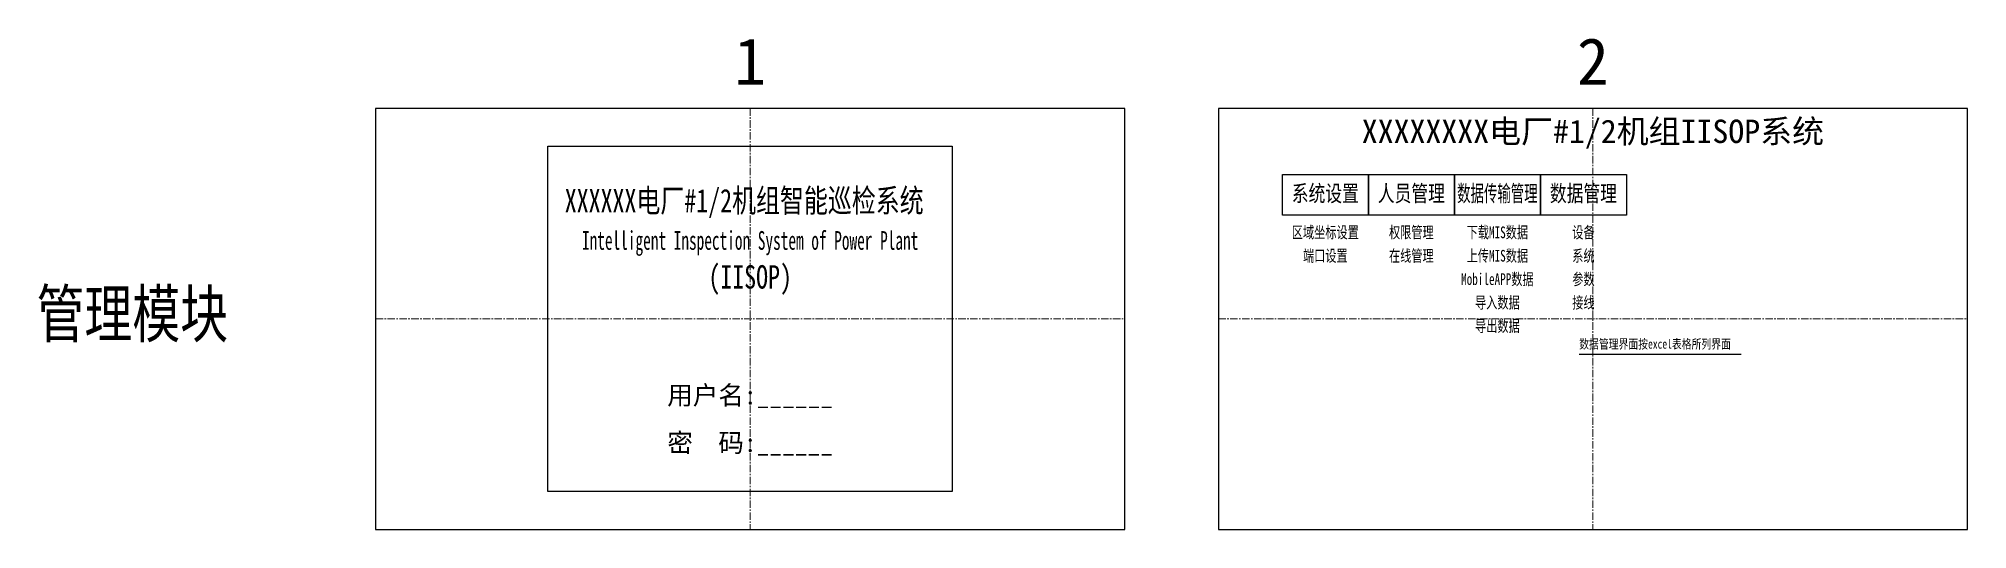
# Model space of a CAD drawing. Header units: millimetres. Extents: x -305 to 1678, y -501 to 1264.
# Drawn here: x -72 to 340, y -190 to -85.1 of the extents above; entities that cross this region are included whole.
import ezdxf
from ezdxf.enums import TextEntityAlignment as Align

# ---------------------------------------------------------------- set-up
doc = ezdxf.new("R2010")
doc.units = ezdxf.units.MM
doc.linetypes.add('CENTER', pattern=[50.8, 31.75, -6.35, 6.35, -6.35])
doc.styles.add('ST', font='')
doc.styles.get('ST').set_extended_font_data('SimSun')

msp = doc.modelspace()

# ---------------------------------------------------------------- texts
at = {"color": 4, "style": 'ST'}
for s, p in [('1', (80, -89.96)), ('2', (260, -89.96))]:
    msp.add_text(s, height=10, dxfattribs=at).set_placement(p, align=Align.MIDDLE)
at = {"style": 'ST'}
for s, height, width, p in [('XXXXXX电厂#1/2机组智能巡检系统 ', 5, 0.75, (80, -119.93)), ('系统设置', 3.5, 0.75, (202.85, -118.1)), ('人员管理', 3.5, 0.75, (221.23, -118.1)), ('数据传输管理', 3.5, 0.6, (239.6, -118.1)), ('数据管理', 3.5, 0.75, (257.98, -118.1)), ('Intelligent Inspection System of Power Plant', 4, 0.6, (80, -128.76)), ('区域坐标设置', 2.5, 0.7, (202.85, -126.45)), ('权限管理', 2.5, 0.7, (221.23, -126.45)), ('下载MIS数据', 2.5, 0.7, (239.6, -126.45)), ('设备', 2.5, 0.7, (257.98, -126.45)), ('端口设置', 2.5, 0.7, (202.85, -131.45)), ('在线管理', 2.5, 0.7, (221.23, -131.45)), ('上传MIS数据', 2.5, 0.7, (239.6, -131.45)), ('系统', 2.5, 0.7, (257.98, -131.45)), ('(IISOP)', 5, 0.75, (80, -136.4)), ('MobileAPP数据', 2.5, 0.7, (239.6, -136.45)), ('参数', 2.5, 0.7, (257.98, -136.45)), ('管理模块', 10, 0.75, (-51.97, -143.7)), ('导入数据', 2.5, 0.7, (239.6, -141.45)), ('接线', 2.5, 0.7, (257.98, -141.45)), ('导出数据', 2.5, 0.7, (239.6, -146.45))]:
    msp.add_text(s, height=height, dxfattribs=dict(at, width=width)).set_placement(p, align=Align.MIDDLE)
at = {"transparency": 33554534, "style": 'ST', "width": 0.75}
msp.add_text('数据管理界面按excel表格所列界面', height=2, dxfattribs=at).set_placement((257.08, -151.35))
at = {"style": 'ST'}
for s, p in [('用户名:______', (80, -161.38)), ('密  码:______', (80, -171.52))]:
    msp.add_text(s, height=4, dxfattribs=at).set_placement(p, align=Align.MIDDLE)
at = {"insert": (260, -105.51), "char_height": 5, "attachment_point": 5, "style": 'ST'}
msp.add_mtext_dynamic_manual_height_columns('XXXXXXXX电厂#1/2机组IISOP系统', width=103.1105, gutter_width=12.5, heights=[0], dxfattribs=at)

# ---------------------------------------------------------------- linework, layer by layer
at = {"linetype": 'CENTER', "lineweight": 0, "ltscale": 0.05, "transparency": 33554534}
for p, q in [((80, -100), (80, -190)), ((260, -100), (260, -190)), ((0, -145), (160, -145)), ((180, -145), (340, -145))]:
    msp.add_line(p, q, dxfattribs=at)
at = {"transparency": 33554534}
msp.add_line((257.05, -152.51), (291.68, -152.51), dxfattribs=at)
at = {"lineweight": 30}
for points in [[(0, -100), (0, -190), (160, -190), (160, -100)], [(180, -100), (180, -190), (340, -190), (340, -100)]]:
    msp.add_lwpolyline(points, close=True, dxfattribs=at)
for points in [[(36.82, -108.09), (123.18, -108.09), (123.18, -181.9), (36.82, -181.9)], [(193.67, -114.11), (212.04, -114.11), (212.04, -122.81), (193.67, -122.81)], [(212.04, -114.11), (230.42, -114.11), (230.42, -122.81), (212.04, -122.81)], [(230.42, -114.11), (248.79, -114.11), (248.79, -122.81), (230.42, -122.81)], [(248.79, -114.11), (267.17, -114.11), (267.17, -122.81), (248.79, -122.81)]]:
    msp.add_lwpolyline(points, close=True)
at = {"transparency": 33554534}
msp.add_lwpolyline([(257.05, -152.51, 0, 0, 0), (253.81, -149.69, 0.6, 0, 0), (251.71, -147.87, 0, 0, 0)], format="xyseb", dxfattribs=at)

msp.set_redraw_order([(e.dxf.handle, doc.entitydb.next_handle()) for e in msp.query("TEXT MTEXT ATTDEF DIMENSION ARC_DIMENSION")])  # texts and dimensions are drawn at this point

doc.saveas('drawing.dxf')
